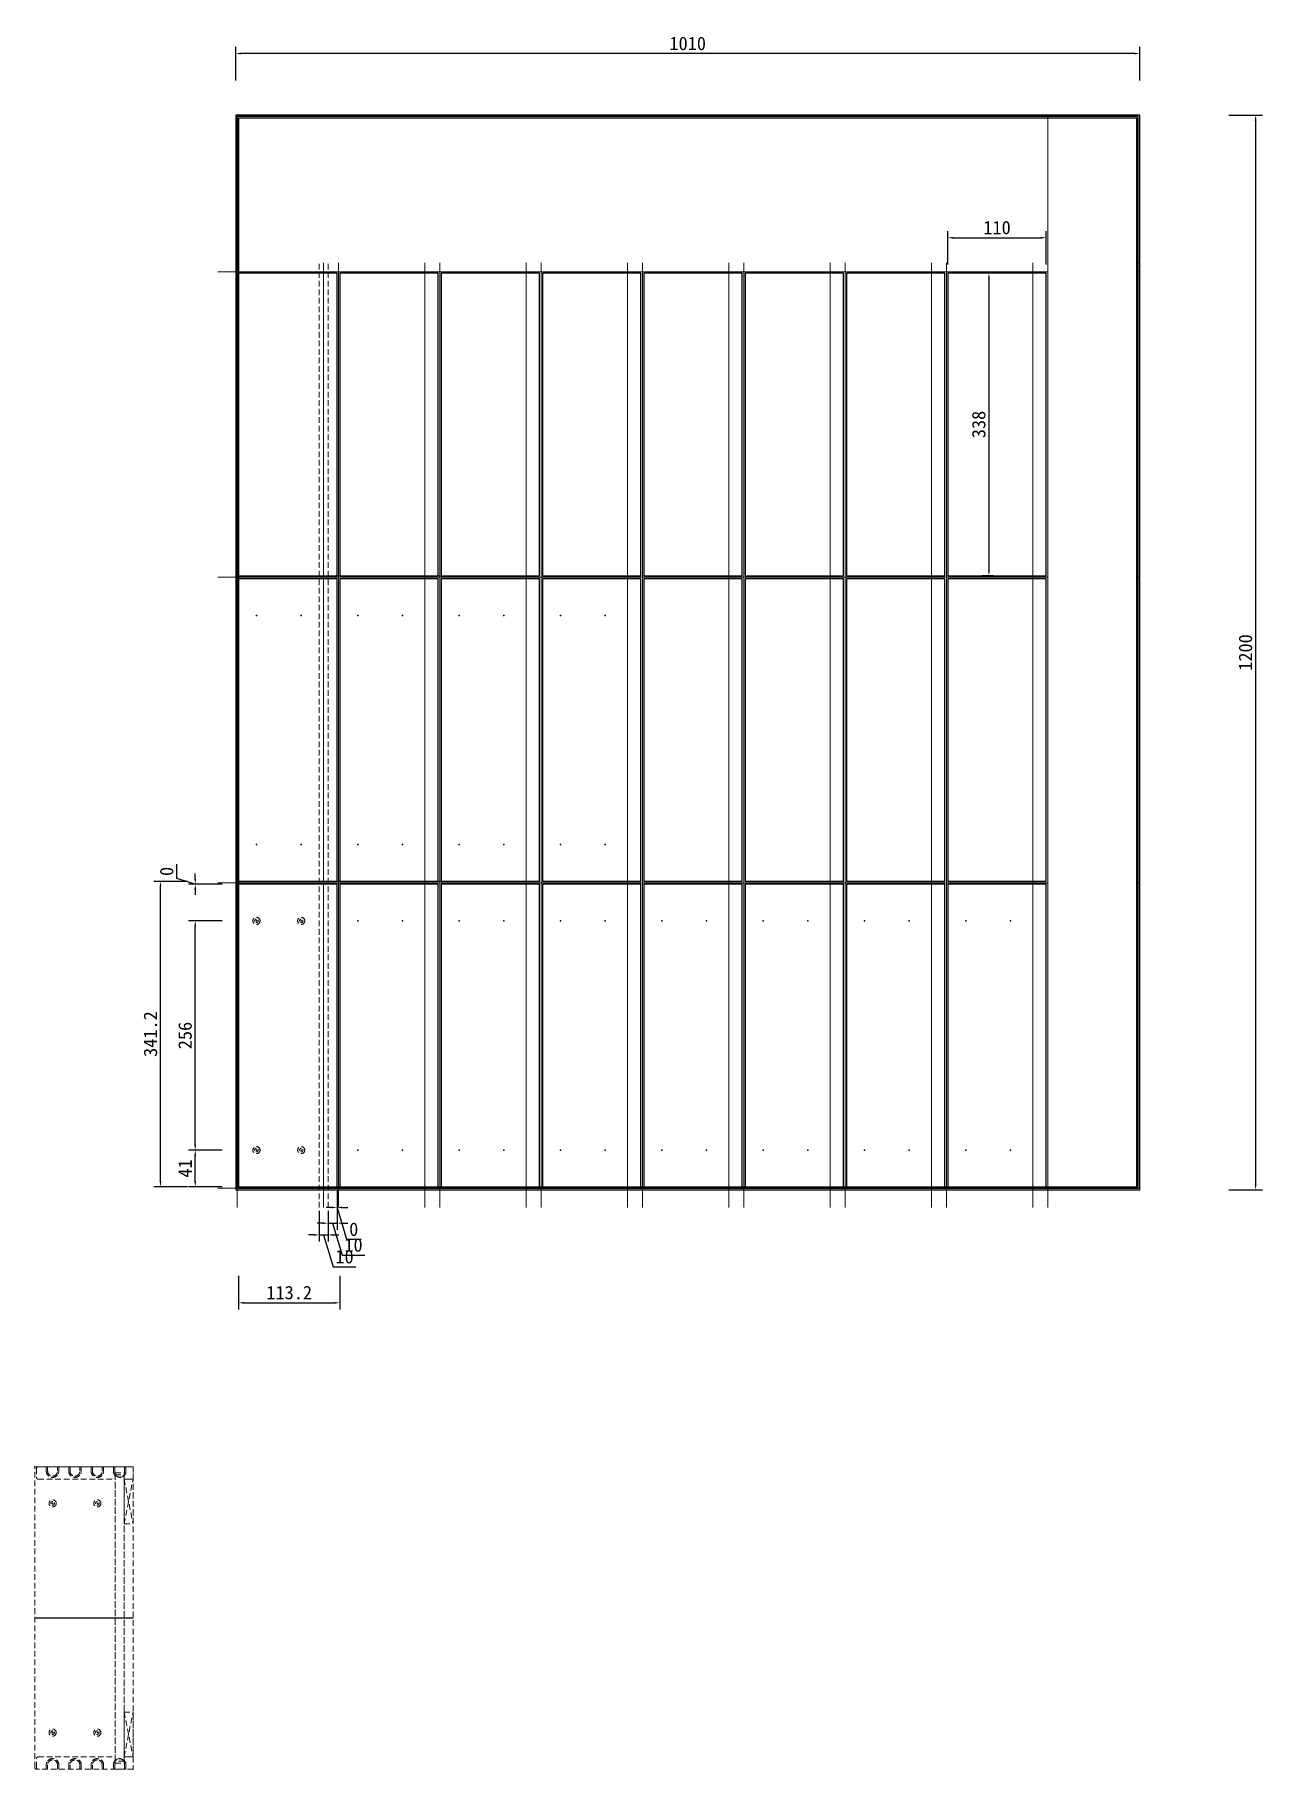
# Model space of a CAD drawing. Header units: millimetres. Extents: x 8271 to 20683, y -3281 to -79.
# Drawn here: x 13993 to 15365, y -3243 to -1305 of the extents above; entities that cross this region are included whole.
import ezdxf

# ---------------------------------------------------------------- set-up
doc = ezdxf.new("R2010")
doc.units = ezdxf.units.MM
doc.linetypes.add('HIDDEN', pattern=[9.525, 6.35, -3.175])
doc.layers.add('0-标注', color=7, linetype='Continuous')
for name, color, linetype, lineweight in [('drawer bottom panel hide', 6, 'HIDDEN', 13), ('drawer box side panel hide', 150, 'HIDDEN', 13), ('Drawer front panel hide', 150, 'HIDDEN', 13), ('screw hole hide', 53, 'HIDDEN', 13), ('底板框实线', 7, 'Continuous', 20), ('螺杆孔虚线', 6, 'HIDDEN', 13)]:
    doc.layers.add(name, color=color, linetype=linetype, lineweight=lineweight)
doc.styles.add('ROMANS', font='NSimSun.ttf')
doc.dimstyles.new('DIM 6', dxfattribs={"dimscale": 6, "dimtxt": 2.5, "dimasz": 1, "dimexe": 1.25, "dimexo": 0.625, "dimtad": 1, "dimdsep": 46, "dimtxsty": 'ROMANS', "dimcen": 0, "dimclrt": 7, "dimadec": 0, "dimazin": 0, "dimtfac": 1, "dimtofl": 0, "dimtmove": 1, "dimatfit": 3, "dimfxl": 5, "dimfxlon": 1, "dimarcsym": 0})

msp = doc.modelspace()

# ---------------------------------------------------------------- blocks, each defined once
blk = doc.blocks.new('*D32')
at = {"layer": '0-标注', "color": 0, "lineweight": -2, "transparency": 16777216}
for p, q in [((15327.3, -1395.3), (15364.8, -1395.3)), ((15357.3, -1401.3), (15357.3, -2589.3)), ((15327.3, -2595.3), (15364.8, -2595.3))]:
    blk.add_line(p, q, dxfattribs=at)
at = {"layer": '0-标注', "color": 0, "transparency": 16777216}
for points in [[(15356.3, -1401.3), (15358.3, -1401.3), (15357.3, -1395.3)], [(15356.3, -2589.3), (15358.3, -2589.3), (15357.3, -2595.3)]]:
    blk.add_solid(points, dxfattribs=at)
at = {"layer": 'Defpoints', "color": 0, "transparency": 16777216}
for p in [(15227.8, -1395.3), (15227.8, -2595.3), (15357.3, -2595.3)]:
    blk.add_point(p, dxfattribs=at)
at = {"layer": '0-标注', "color": 7, "transparency": 16777216, "insert": (15346, -1995.3), "char_height": 15, "attachment_point": 5, "rotation": 90, "style": 'ROMANS'}
blk.add_mtext('1200', dxfattribs=at)
blk = doc.blocks.new('*D31')
at = {"layer": '0-标注', "color": 0, "lineweight": -2, "transparency": 16777216}
for p, q in [((14217.8, -1356.4), (14217.8, -1318.9)), ((15221.8, -1326.4), (14223.8, -1326.4)), ((15227.8, -1356.4), (15227.8, -1318.9))]:
    blk.add_line(p, q, dxfattribs=at)
at = {"layer": '0-标注', "color": 0, "transparency": 16777216}
for points in [[(14223.8, -1325.4), (14223.8, -1327.4), (14217.8, -1326.4)], [(15221.8, -1325.4), (15221.8, -1327.4), (15227.8, -1326.4)]]:
    blk.add_solid(points, dxfattribs=at)
at = {"layer": 'Defpoints', "color": 0, "transparency": 16777216}
for p in [(14217.8, -1326.4), (14217.8, -1395.3), (15227.8, -1395.3)]:
    blk.add_point(p, dxfattribs=at)
at = {"layer": '0-标注', "color": 7, "transparency": 16777216, "insert": (14722.8, -1315.2), "char_height": 15, "attachment_point": 5, "style": 'ROMANS'}
blk.add_mtext('1010', dxfattribs=at)
blk = doc.blocks.new('*D30')
at = {"layer": '0-标注', "color": 0, "lineweight": -2, "transparency": 16777216}
for p, q in [((15064.6, -1571.7), (15051.8, -1571.7)), ((15059.3, -1577.7), (15059.3, -1903.7)), ((15064.6, -1909.7), (15051.8, -1909.7))]:
    blk.add_line(p, q, dxfattribs=at)
at = {"layer": '0-标注', "color": 0, "transparency": 16777216}
for points in [[(15058.3, -1577.7), (15060.3, -1577.7), (15059.3, -1571.7)], [(15058.3, -1903.7), (15060.3, -1903.7), (15059.3, -1909.7)]]:
    blk.add_solid(points, dxfattribs=at)
at = {"layer": 'Defpoints', "color": 0, "transparency": 16777216}
for p in [(15068.4, -1571.7), (15059.3, -1909.7), (15068.4, -1909.7)]:
    blk.add_point(p, dxfattribs=at)
at = {"layer": '0-标注', "color": 7, "transparency": 16777216, "insert": (15048, -1740.7), "char_height": 15, "attachment_point": 5, "rotation": 90, "style": 'ROMANS'}
blk.add_mtext('338', dxfattribs=at)
blk = doc.blocks.new('*D29')
at = {"layer": '0-标注', "color": 0, "lineweight": -2, "transparency": 16777216}
for p, q in [((15013.4, -1562.1), (15013.4, -1524.6)), ((15123.4, -1562.1), (15123.4, -1524.6)), ((15019.4, -1532.1), (15117.4, -1532.1))]:
    blk.add_line(p, q, dxfattribs=at)
at = {"layer": '0-标注', "color": 0, "transparency": 16777216}
for points in [[(15019.4, -1531.1), (15019.4, -1533.1), (15013.4, -1532.1)], [(15117.4, -1531.1), (15117.4, -1533.1), (15123.4, -1532.1)]]:
    blk.add_solid(points, dxfattribs=at)
at = {"layer": 'Defpoints', "color": 0, "transparency": 16777216}
for p in [(15123.4, -1532.1), (15013.4, -1571.7), (15123.4, -1571.7)]:
    blk.add_point(p, dxfattribs=at)
at = {"layer": '0-标注', "color": 7, "transparency": 16777216, "insert": (15068.4, -1520.8), "char_height": 15, "attachment_point": 5, "style": 'ROMANS'}
blk.add_mtext('110', dxfattribs=at)
blk = doc.blocks.new('*D20')
at = {"layer": '0-标注', "color": 0, "lineweight": -2, "transparency": 16777216}
for p, q in [((14163.8, -2250.9), (14126.3, -2250.9)), ((14133.8, -2586.1), (14133.8, -2256.9)), ((14163.8, -2592.1), (14126.3, -2592.1))]:
    blk.add_line(p, q, dxfattribs=at)
at = {"layer": '0-标注', "color": 0, "transparency": 16777216}
for points in [[(14132.8, -2256.9), (14134.8, -2256.9), (14133.8, -2250.9)], [(14132.8, -2586.1), (14134.8, -2586.1), (14133.8, -2592.1)]]:
    blk.add_solid(points, dxfattribs=at)
at = {"layer": 'Defpoints', "color": 0, "transparency": 16777216}
for p in [(14133.8, -2250.9), (14221, -2250.9), (14221, -2592.1)]:
    blk.add_point(p, dxfattribs=at)
at = {"layer": '0-标注', "color": 7, "transparency": 16777216, "insert": (14122.6, -2421.5), "char_height": 15, "attachment_point": 5, "rotation": 90, "style": 'ROMANS'}
blk.add_mtext('341.2', dxfattribs=at)
blk = doc.blocks.new('*D19')
at = {"layer": '0-标注', "color": 0, "lineweight": -2, "transparency": 16777216}
for p, q in [((14221, -2691.6), (14221, -2729.1)), ((14334.2, -2691.6), (14334.2, -2729.1)), ((14227, -2721.6), (14328.2, -2721.6))]:
    blk.add_line(p, q, dxfattribs=at)
at = {"layer": '0-标注', "color": 0, "transparency": 16777216}
for points in [[(14227, -2720.6), (14227, -2722.6), (14221, -2721.6)], [(14328.2, -2720.6), (14328.2, -2722.6), (14334.2, -2721.6)]]:
    blk.add_solid(points, dxfattribs=at)
at = {"layer": 'Defpoints', "color": 0, "transparency": 16777216}
for p in [(14221, -2592.1), (14334.2, -2592.1), (14334.2, -2721.6)]:
    blk.add_point(p, dxfattribs=at)
at = {"layer": '0-标注', "color": 7, "transparency": 16777216, "insert": (14277.6, -2710.3), "char_height": 15, "attachment_point": 5, "style": 'ROMANS'}
blk.add_mtext('113.2', dxfattribs=at)
blk = doc.blocks.new('*D18')
at = {"layer": '0-标注', "color": 0, "lineweight": -2, "transparency": 16777216}
for p, q in [((14151.9, -2247.9), (14151.9, -2231.7)), ((14172.6, -2248.1), (14172.6, -2242.1)), ((14172.6, -2254.1), (14151.9, -2247.9)), ((14202.6, -2254.1), (14165.1, -2254.1)), ((14202.6, -2254.1), (14165.1, -2254.1)), ((14172.6, -2260.1), (14172.6, -2266.1))]:
    blk.add_line(p, q, dxfattribs=at)
at = {"layer": '0-标注', "color": 0, "transparency": 16777216}
for points in [[(14171.6, -2248.1), (14173.6, -2248.1), (14172.6, -2254.1)], [(14171.6, -2260.1), (14173.6, -2260.1), (14172.6, -2254.1)]]:
    blk.add_solid(points, dxfattribs=at)
at = {"layer": 'Defpoints', "color": 0, "transparency": 16777216}
for p in [(14172.6, -2254.1), (14221, -2254.1), (14221, -2254.1)]:
    blk.add_point(p, dxfattribs=at)
at = {"layer": '0-标注', "color": 7, "transparency": 16777216, "insert": (14140.7, -2239.8), "char_height": 15, "attachment_point": 5, "rotation": 90, "style": 'ROMANS'}
blk.add_mtext('0', dxfattribs=at)
blk = doc.blocks.new('*D17')
at = {"layer": '0-标注', "color": 0, "lineweight": -2, "transparency": 16777216}
for p, q in [((14202.6, -2295.1), (14165.1, -2295.1)), ((14172.6, -2545.1), (14172.6, -2301.1)), ((14202.6, -2551.1), (14165.1, -2551.1))]:
    blk.add_line(p, q, dxfattribs=at)
at = {"layer": '0-标注', "color": 0, "transparency": 16777216}
for points in [[(14171.6, -2301.1), (14173.6, -2301.1), (14172.6, -2295.1)], [(14171.6, -2545.1), (14173.6, -2545.1), (14172.6, -2551.1)]]:
    blk.add_solid(points, dxfattribs=at)
at = {"layer": 'Defpoints', "color": 0, "transparency": 16777216}
for p in [(14172.6, -2295.1), (14241, -2295.1), (14241, -2551.1)]:
    blk.add_point(p, dxfattribs=at)
at = {"layer": '0-标注', "color": 7, "transparency": 16777216, "insert": (14161.3, -2423.1), "char_height": 15, "attachment_point": 5, "rotation": 90, "style": 'ROMANS'}
blk.add_mtext('256', dxfattribs=at)
blk = doc.blocks.new('*D16')
at = {"layer": '0-标注', "color": 0, "lineweight": -2, "transparency": 16777216}
for p, q in [((14202.6, -2551.1), (14165.1, -2551.1)), ((14172.6, -2586.1), (14172.6, -2557.1)), ((14202.6, -2592.1), (14165.1, -2592.1))]:
    blk.add_line(p, q, dxfattribs=at)
at = {"layer": '0-标注', "color": 0, "transparency": 16777216}
for points in [[(14171.6, -2557.1), (14173.6, -2557.1), (14172.6, -2551.1)], [(14171.6, -2586.1), (14173.6, -2586.1), (14172.6, -2592.1)]]:
    blk.add_solid(points, dxfattribs=at)
at = {"layer": 'Defpoints', "color": 0, "transparency": 16777216}
for p in [(14172.6, -2551.1), (14241, -2551.1), (14221, -2592.1)]:
    blk.add_point(p, dxfattribs=at)
at = {"layer": '0-标注', "color": 7, "transparency": 16777216, "insert": (14161.3, -2571.6), "char_height": 15, "attachment_point": 5, "rotation": 90, "style": 'ROMANS'}
blk.add_mtext('41', dxfattribs=at)
blk = doc.blocks.new('*D15')
at = {"layer": '0-标注', "color": 0, "lineweight": -2, "transparency": 16777216}
for p, q in [((14331, -2595.8), (14331, -2622.6)), ((14331, -2595.8), (14331, -2622.6)), ((14325, -2615.1), (14319, -2615.1)), ((14331, -2615.1), (14341.7, -2650.7)), ((14337, -2615.1), (14343, -2615.1)), ((14341.7, -2650.7), (14357.8, -2650.7))]:
    blk.add_line(p, q, dxfattribs=at)
at = {"layer": '0-标注', "color": 0, "transparency": 16777216}
for points in [[(14325, -2614.1), (14325, -2616.1), (14331, -2615.1)], [(14337, -2614.1), (14337, -2616.1), (14331, -2615.1)]]:
    blk.add_solid(points, dxfattribs=at)
at = {"layer": 'Defpoints', "color": 0, "transparency": 16777216}
for p in [(14331, -2592.1), (14331, -2592.1), (14331, -2615.1)]:
    blk.add_point(p, dxfattribs=at)
at = {"layer": '0-标注', "color": 7, "transparency": 16777216, "insert": (14349.7, -2639.5), "char_height": 15, "attachment_point": 5, "style": 'ROMANS'}
blk.add_mtext('0', dxfattribs=at)
blk = doc.blocks.new('*U1')
at = {"layer": 'drawer bottom panel hide'}
blk.add_lwpolyline([(22, 20), (342, 20), (342, 10), (22, 10)], close=True, dxfattribs=at)
at = {"layer": 'drawer box side panel hide'}
for p, q in [((13, 22), (13, 8)), ((13, 22), (18, 22)), ((18, 20.5), (13, 20.5)), ((351, 22), (346, 22)), ((346, 20.5), (351, 20.5)), ((351, 22), (351, 8)), ((18, 9.5), (13, 9.5)), ((13, 8), (18, 8)), ((346, 9.5), (351, 9.5)), ((351, 8), (346, 8))]:
    blk.add_line(p, q, dxfattribs=at)
for points in [[(27, 10), (27, 0), (13, 0), (13, 106, -0.414214), (15, 108), (25, 108, -0.414214), (27, 106), (27, 20), (20, 20), (20, 10)], [(337, 10), (337, 0), (351, 0), (351, 106, 0.414214), (349, 108), (339, 108, 0.414214), (337, 106), (337, 20), (344, 20), (344, 10)]]:
    blk.add_lwpolyline(points, format="xyb", close=True, dxfattribs=at)
for points in [[(13, 83), (18, 83, 0.414214), (25, 90, 0.414214), (18, 97), (13, 97)], [(351, 83), (346, 83, -0.414214), (339, 90, -0.414214), (346, 97), (351, 97)], [(13, 84.5), (18, 84.5, 0.414214), (23.5, 90, 0.414214), (18, 95.5), (13, 95.5)], [(351, 84.5), (346, 84.5, -0.414214), (340.5, 90, -0.414214), (346, 95.5), (351, 95.5)], [(13, 58), (18, 58, 0.414214), (25, 65, 0.414214), (18, 72), (13, 72)], [(13, 59.5), (18, 59.5, 0.414214), (23.5, 65, 0.414214), (18, 70.5), (13, 70.5)], [(351, 58), (346, 58, -0.414214), (339, 65, -0.414214), (346, 72), (351, 72)], [(351, 59.5), (346, 59.5, -0.414214), (340.5, 65, -0.414214), (346, 70.5), (351, 70.5)], [(13, 33), (18, 33, 0.414214), (25, 40, 0.414214), (18, 47), (13, 47)], [(13, 34.5), (18, 34.5, 0.414214), (23.5, 40, 0.414214), (18, 45.5), (13, 45.5)], [(351, 33), (346, 33, -0.414214), (339, 40, -0.414214), (346, 47), (351, 47)], [(351, 34.5), (346, 34.5, -0.414214), (340.5, 40, -0.414214), (346, 45.5), (351, 45.5)]]:
    blk.add_lwpolyline(points, format="xyb", dxfattribs=at)
for centre, radius, start, end in [((18, 15), 7, 45.5847, 90), ((18, 15), 5.5, 65.38, 90), ((346, 15), 7, 90, 134.4153), ((346, 15), 5.5, 90, 114.62), ((18, 15), 7, 270, 314.4153), ((18, 15), 5.5, 270, 294.62), ((346, 15), 7, 225.5847, 270), ((346, 15), 5.5, 245.38, 270)]:
    blk.add_arc(centre, radius, start, end, dxfattribs=at)
blk.add_point((13, 0), dxfattribs=at)
at = {"layer": 'Drawer front panel hide'}
for p, q in [((13, 22), (13, 8)), ((13, 22), (13, 8)), ((13, 22), (18, 22)), ((18, 20.5), (13, 20.5)), ((343.7, 20), (20.3, 20)), ((351, 22), (346, 22)), ((346, 20.5), (351, 20.5)), ((351, 22), (351, 8)), ((351, 22), (351, 8)), ((18, 9.5), (13, 9.5)), ((13, 8), (18, 8)), ((20.3, 10), (343.7, 10)), ((27, 10), (77, 0)), ((77, 10), (27, 0)), ((337, 10), (287, 0)), ((287, 10), (337, 0)), ((346, 9.5), (351, 9.5)), ((351, 8), (346, 8))]:
    blk.add_line(p, q, dxfattribs=at)
blk.add_lwpolyline([(15, 110), (349, 110, -0.414214), (351, 108), (351, 0), (13, 0), (13, 108, -0.414214)], format="xyb", close=True, dxfattribs=at)
for points in [[(13, 83), (18, 83, 1), (18, 97), (13, 97)], [(351, 83), (346, 83, -1), (346, 97), (351, 97)], [(13, 84.5), (18, 84.5, 1), (18, 95.5), (13, 95.5)], [(351, 84.5), (346, 84.5, -1), (346, 95.5), (351, 95.5)], [(13, 58), (18, 58, 1), (18, 72), (13, 72)], [(13, 59.5), (18, 59.5, 1), (18, 70.5), (13, 70.5)], [(351, 58), (346, 58, -1), (346, 72), (351, 72)], [(351, 59.5), (346, 59.5, -1), (346, 70.5), (351, 70.5)], [(13, 33), (18, 33, 1), (18, 47), (13, 47)], [(13, 34.5), (18, 34.5, 1), (18, 45.5), (13, 45.5)], [(351, 33), (346, 33, -1), (346, 47), (351, 47)], [(351, 34.5), (346, 34.5, -1), (346, 45.5), (351, 45.5)]]:
    blk.add_lwpolyline(points, format="xyb", dxfattribs=at)
for points in [[(27, 10), (77, 10), (77, 0), (27, 0)], [(337, 10), (287, 10), (287, 0), (337, 0)]]:
    blk.add_lwpolyline(points, close=True, dxfattribs=at)
for centre, radius, start, end in [((18, 15), 7, 270, 90), ((18, 15), 5.5, 65.38, 90), ((18, 15), 6.67, 311.4096, 48.5904), ((346, 15), 7, 90, 270), ((346, 15), 6.67, 131.4096, 228.5904), ((346, 15), 5.5, 90, 114.62), ((18, 15), 5.5, 270, 294.62), ((346, 15), 5.5, 245.38, 270)]:
    blk.add_arc(centre, radius, start, end, dxfattribs=at)
blk.add_point((351, 110), dxfattribs=at)
blk = doc.blocks.new('*D14')
at = {"layer": '0-标注', "color": 0, "lineweight": -2, "transparency": 16777216}
for p, q in [((14315, -2632.7), (14309, -2632.7)), ((14321, -2619), (14321, -2640.2)), ((14321, -2632.7), (14331, -2632.7)), ((14326, -2632.7), (14336.7, -2668.4)), ((14331, -2619), (14331, -2640.2)), ((14337, -2632.7), (14343, -2632.7)), ((14336.7, -2668.4), (14362.1, -2668.4))]:
    blk.add_line(p, q, dxfattribs=at)
at = {"layer": '0-标注', "color": 0, "transparency": 16777216}
for points in [[(14315, -2631.7), (14315, -2633.7), (14321, -2632.7)], [(14337, -2631.7), (14337, -2633.7), (14331, -2632.7)]]:
    blk.add_solid(points, dxfattribs=at)
at = {"layer": 'Defpoints', "color": 0, "transparency": 16777216}
for p in [(14321, -2615.3), (14331, -2615.3), (14331, -2632.7)]:
    blk.add_point(p, dxfattribs=at)
at = {"layer": '0-标注', "color": 7, "transparency": 16777216, "insert": (14349.4, -2657.1), "char_height": 15, "attachment_point": 5, "style": 'ROMANS'}
blk.add_mtext('10', dxfattribs=at)
blk = doc.blocks.new('*D13')
at = {"layer": '0-标注', "color": 0, "lineweight": -2, "transparency": 16777216}
for p, q in [((14311, -2619), (14311, -2653.3)), ((14321, -2619), (14321, -2653.3)), ((14305, -2645.8), (14299, -2645.8)), ((14311, -2645.8), (14321, -2645.8)), ((14316, -2645.8), (14326.7, -2681.4)), ((14327, -2645.8), (14333, -2645.8)), ((14326.7, -2681.4), (14352.1, -2681.4))]:
    blk.add_line(p, q, dxfattribs=at)
at = {"layer": '0-标注', "color": 0, "transparency": 16777216}
for points in [[(14305, -2644.8), (14305, -2646.8), (14311, -2645.8)], [(14327, -2644.8), (14327, -2646.8), (14321, -2645.8)]]:
    blk.add_solid(points, dxfattribs=at)
at = {"layer": 'Defpoints', "color": 0, "transparency": 16777216}
for p in [(14311, -2615.3), (14321, -2615.3), (14321, -2645.8)]:
    blk.add_point(p, dxfattribs=at)
at = {"layer": '0-标注', "color": 7, "transparency": 16777216, "insert": (14339.4, -2670.2), "char_height": 15, "attachment_point": 5, "style": 'ROMANS'}
blk.add_mtext('10', dxfattribs=at)

# ---------------------------------------------------------------- dimensions: what is measured, and where the dimension line sits
at = {"layer": '0-标注'}
for base, p1, p2, picture, middle in [((14217.782, -1326.42), (15227.782, -1395.267), (14217.782, -1395.267), '*D31', (14722.782, -1315.17)), ((15123.382, -1532.086), (15013.382, -1571.667), (15123.382, -1571.667), '*D29', (15068.382, -1520.836)), ((14334.182, -2721.561), (14220.982, -2592.067), (14334.182, -2592.067), '*D19', (14277.582, -2710.311)), ((14330.982350975, -2615.101763887), (14330.982350975, -2592.067445953), (14330.982350975, -2592.067445953), '*D15', (14345.419850975, -2639.476763887)), ((14320.982, -2645.812), (14310.982, -2615.267), (14320.982, -2615.267), '*D13', (14330.42, -2670.187)), ((14330.982, -2632.729), (14320.982, -2615.267), (14330.982, -2615.267), '*D14', (14340.42, -2657.104))]:
    dim = msp.add_linear_dim(base=base, p1=p1, p2=p2, dimstyle='DIM 6', dxfattribs=at)
    dim.commit()
    dim.dimension.update_dxf_attribs({"geometry": picture, "text_midpoint": middle})
for base, p1, p2, angle, picture, middle in [((15357.266, -2595.267), (15227.782, -1395.267), (15227.782, -2595.267), 90, '*D32', (15346.016, -1995.267)), ((15059.269, -1909.667), (15068.382, -1571.667), (15068.382, -1909.667), 90, '*D30', (15048.019, -1740.667)), ((14172.551892817, -2254.067445953), (14220.982350975, -2254.067445953), (14220.982350975, -2254.067445953), 270, '*D18', (14140.676892817, -2244.129945953)), ((14133.802, -2250.867), (14220.982, -2592.067), (14220.982, -2250.867), 90, '*D20', (14122.552, -2421.467)), ((14172.552, -2295.067), (14240.982, -2551.067), (14240.982, -2295.067), 270, '*D17', (14161.302, -2423.067)), ((14172.552, -2551.067), (14220.982, -2592.067), (14240.982, -2551.067), 270, '*D16', (14161.302, -2571.567))]:
    dim = msp.add_linear_dim(base=base, p1=p1, p2=p2, angle=angle, dimstyle='DIM 6', dxfattribs=at)
    dim.commit()
    dim.dimension.update_dxf_attribs({"geometry": picture, "text_midpoint": middle})

# ---------------------------------------------------------------- linework, layer by layer
at = {"layer": '0-标注'}
msp.add_line((13993.223, -3073.629), (14103.223, -3073.629), dxfattribs=at)
for points in [[(14217.782, -2595.267), (15227.782, -2595.267), (15227.782, -1395.267), (14217.782, -1395.267)], [(14220.982, -2592.067), (15224.582, -2592.067), (15224.582, -1398.467), (14220.982, -1398.467)], [(14220.982, -1909.667), (14330.982, -1909.667), (14330.982, -1571.667), (14220.982, -1571.667)], [(14334.182, -1909.667), (14444.182, -1909.667), (14444.182, -1571.667), (14334.182, -1571.667)], [(14447.382, -1909.667), (14557.382, -1909.667), (14557.382, -1571.667), (14447.382, -1571.667)], [(14560.582, -1909.667), (14670.582, -1909.667), (14670.582, -1571.667), (14560.582, -1571.667)], [(14673.782, -1909.667), (14783.782, -1909.667), (14783.782, -1571.667), (14673.782, -1571.667)], [(14786.982, -1909.667), (14896.982, -1909.667), (14896.982, -1571.667), (14786.982, -1571.667)], [(14900.182, -1909.667), (15010.182, -1909.667), (15010.182, -1571.667), (14900.182, -1571.667)], [(15013.382, -1909.667), (15123.382, -1909.667), (15123.382, -1571.667), (15013.382, -1571.667)], [(14220.982, -2250.867), (14330.982, -2250.867), (14330.982, -1912.867), (14220.982, -1912.867)], [(14334.182, -2250.867), (14444.182, -2250.867), (14444.182, -1912.867), (14334.182, -1912.867)], [(14447.382, -2250.867), (14557.382, -2250.867), (14557.382, -1912.867), (14447.382, -1912.867)], [(14560.582, -2250.867), (14670.582, -2250.867), (14670.582, -1912.867), (14560.582, -1912.867)], [(14673.782, -2250.867), (14783.782, -2250.867), (14783.782, -1912.867), (14673.782, -1912.867)], [(14786.982, -2250.867), (14896.982, -2250.867), (14896.982, -1912.867), (14786.982, -1912.867)], [(14900.182, -2250.867), (15010.182, -2250.867), (15010.182, -1912.867), (14900.182, -1912.867)], [(15013.382, -2250.867), (15123.382, -2250.867), (15123.382, -1912.867), (15013.382, -1912.867)], [(14220.982, -2592.067), (14330.982, -2592.067), (14330.982, -2254.067), (14220.982, -2254.067)], [(14334.182, -2592.067), (14444.182, -2592.067), (14444.182, -2254.067), (14334.182, -2254.067)], [(14447.382, -2592.067), (14557.382, -2592.067), (14557.382, -2254.067), (14447.382, -2254.067)], [(14560.582, -2592.067), (14670.582, -2592.067), (14670.582, -2254.067), (14560.582, -2254.067)], [(14673.782, -2592.067), (14783.782, -2592.067), (14783.782, -2254.067), (14673.782, -2254.067)], [(14786.982, -2592.067), (14896.982, -2592.067), (14896.982, -2254.067), (14786.982, -2254.067)], [(14900.182, -2592.067), (15010.182, -2592.067), (15010.182, -2254.067), (14900.182, -2254.067)], [(15013.382, -2592.067), (15123.382, -2592.067), (15123.382, -2254.067), (15013.382, -2254.067)]]:
    msp.add_lwpolyline(points, close=True, dxfattribs=at)
at = {"layer": '0-标注', "color": 1}
msp.add_lwpolyline([(14219.382, -2593.667), (15226.182, -2593.667), (15226.182, -1396.867), (14219.382, -1396.867)], close=True, dxfattribs=at)
at = {"layer": '0-标注'}
for p in [(14240.982, -1953.867), (14290.982, -1953.867), (14354.182, -1953.867), (14404.182, -1953.867), (14467.382, -1953.867), (14517.382, -1953.867), (14580.582, -1953.867), (14630.582, -1953.867), (14240.982, -2209.867), (14290.982, -2209.867), (14354.182, -2209.867), (14404.182, -2209.867), (14467.382, -2209.867), (14517.382, -2209.867), (14580.582, -2209.867), (14630.582, -2209.867), (14240.982, -2295.067), (14290.982, -2295.067), (14354.182, -2295.067), (14404.182, -2295.067), (14467.382, -2295.067), (14517.382, -2295.067), (14580.582, -2295.067), (14630.582, -2295.067), (14693.782, -2295.067), (14743.782, -2295.067), (14806.982, -2295.067), (14856.982, -2295.067), (14920.182, -2295.067), (14970.182, -2295.067), (15033.382, -2295.067), (15083.382, -2295.067), (14240.982, -2551.067), (14290.982, -2551.067), (14354.182, -2551.067), (14404.182, -2551.067), (14467.382, -2551.067), (14517.382, -2551.067), (14580.582, -2551.067), (14630.582, -2551.067), (14693.782, -2551.067), (14743.782, -2551.067), (14806.982, -2551.067), (14856.982, -2551.067), (14920.182, -2551.067), (14970.182, -2551.067), (15033.382, -2551.067), (15083.382, -2551.067), (14013.223, -2945.629), (14063.223, -2945.629), (14013.223, -3201.629), (14063.223, -3201.629)]:
    msp.add_point(p, dxfattribs=at)
at = {"layer": 'screw hole hide', "color": 0}
for centre in [(14240.982, -2295.067), (14290.982, -2295.067), (14240.982, -2551.067), (14290.982, -2551.067), (14013.223, -2945.629), (14063.223, -2945.629), (14013.223, -3201.629), (14063.223, -3201.629)]:
    msp.add_circle(centre, 4, dxfattribs=at)
at = {"layer": 'screw hole hide', "color": 0, "ltscale": 0.6}
for centre in [(14240.982, -2295.067), (14290.982, -2295.067), (14240.982, -2551.067), (14290.982, -2551.067), (14013.223, -2945.629), (14063.223, -2945.629), (14013.223, -3201.629), (14063.223, -3201.629)]:
    msp.add_circle(centre, 2, dxfattribs=at)
at = {"layer": '底板框实线', "color": 1}
for p, q in [((14219.382, -2615.267), (14219.382, -1395.267)), ((15124.982, -2615.267), (15124.982, -1395.267)), ((14332.582, -2615.267), (14332.582, -1560.067)), ((14445.782, -2615.267), (14445.782, -1560.067)), ((14558.982, -2615.267), (14558.982, -1560.067)), ((14672.182, -2615.267), (14672.182, -1560.067)), ((14785.382, -2615.267), (14785.382, -1560.067)), ((14898.582, -2615.267), (14898.582, -1560.067)), ((15011.782, -2615.267), (15011.782, -1560.067)), ((15227.782, -1560.067), (15224.582, -1560.067)), ((15124.982, -1570.067), (14197.782, -1570.067)), ((15227.782, -1570.067), (15224.582, -1570.067)), ((15124.982, -1911.267), (14197.782, -1911.267)), ((15227.782, -1911.267), (15224.582, -1911.267)), ((15124.982, -2252.467), (14197.782, -2252.467)), ((15227.782, -2252.467), (15224.582, -2252.467)), ((15227.782, -2593.667), (14197.782, -2593.667))]:
    msp.add_line(p, q, dxfattribs=at)
at = {"layer": '底板框实线', "color": 3}
for p, q in [((14315.982, -2615.267), (14315.982, -1560.067)), ((14429.182, -2615.267), (14429.182, -1560.067)), ((14542.382, -2615.267), (14542.382, -1560.067)), ((14655.582, -2615.267), (14655.582, -1560.067)), ((14768.782, -2615.267), (14768.782, -1560.067)), ((14881.982, -2615.267), (14881.982, -1560.067)), ((14995.182, -2615.267), (14995.182, -1560.067)), ((15108.382, -2615.267), (15108.382, -1560.067))]:
    msp.add_line(p, q, dxfattribs=at)
at = {"layer": '底板框实线'}
for p, q in [((14220.982, -1729.667), (14220.982, -1909.667)), ((14220.982, -1909.667), (14518.982, -1909.667)), ((14220.982, -2070.867), (14220.982, -2250.867)), ((14220.982, -2250.867), (14518.982, -2250.867)), ((14220.982, -2412.067), (14220.982, -2592.067)), ((14220.982, -2592.067), (14518.982, -2592.067))]:
    msp.add_line(p, q, dxfattribs=at)
at = {"layer": '螺杆孔虚线'}
for p, q in [((14310.982, -2615.267), (14310.982, -1560.067)), ((14320.982, -2615.267), (14320.982, -1560.067))]:
    msp.add_line(p, q, dxfattribs=at)

# ---------------------------------------------------------------- block references
at = {"layer": 'Drawer front panel hide', "rotation": 90}
msp.add_blockref('*U1', (14103.223, -3255.629), dxfattribs=at)

msp.set_redraw_order([(e.dxf.handle, doc.entitydb.next_handle()) for e in msp.query("TEXT MTEXT ATTDEF DIMENSION ARC_DIMENSION")])  # texts and dimensions are drawn at this point

doc.saveas('drawing.dxf')
